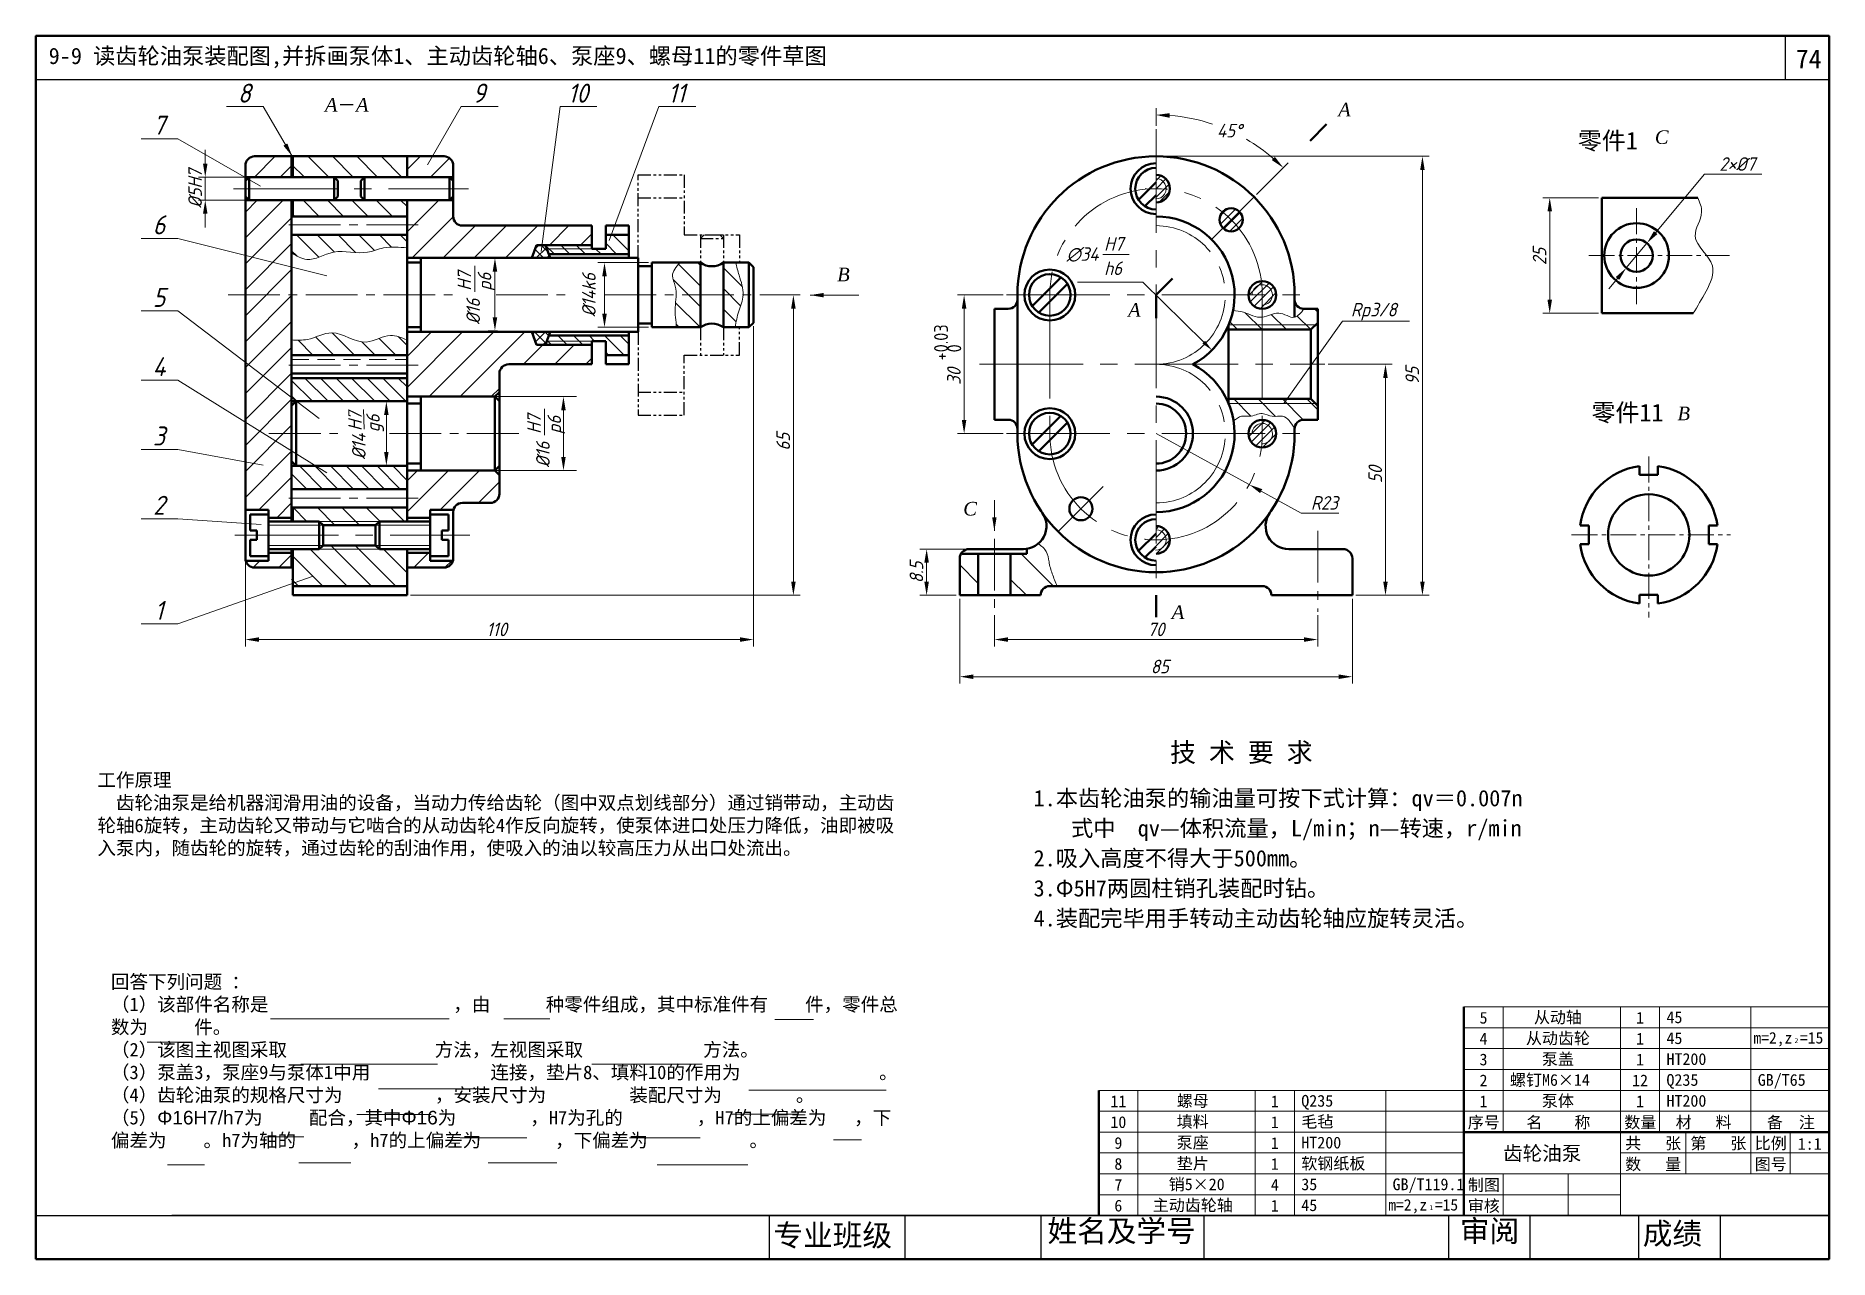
# Model space of a CAD drawing. Header units: millimetres. Extents: x 5 to 335, y 7 to 232.
import ezdxf
from ezdxf.enums import TextEntityAlignment as Align

# ---------------------------------------------------------------- set-up
doc = ezdxf.new("R2010")
doc.units = ezdxf.units.MM
for name, pattern in [('CENTER2', [28.575, 19.05, -3.175, 3.175, -3.175]), ('HIDDEN2', [4.7625, 3.175, -1.5875]), ('PHANTOM2', [31.75, 15.875, -3.175, 3.175, -3.175, 3.175, -3.175])]:
    doc.linetypes.add(name, pattern=pattern)
for name, color, linetype, lineweight in [('', 7, 'Continuous', 18), ('中心线', 7, 'CENTER2', 18), ('文字', 7, 'Continuous', 18), ('粗', 7, 'Continuous', 40), ('细', 84, 'Continuous', 18), ('细线', 7, 'Continuous', 13), ('零件1', 7, 'Continuous', 40)]:
    doc.layers.add(name, color=color, linetype=linetype, lineweight=lineweight)
doc.layers.add('双点', color=6, linetype='PHANTOM2')
doc.layers.add('边框', color=5, linetype='Continuous')
doc.styles.add('GCHZ', font='gbenor.shx', dxfattribs={"bigfont": 'gbcbig.shx'})
doc.styles.get("Standard").update_dxf_attribs({"font": 'SIMFANG.TTF'})
doc.styles.add('STYLE1', font='txt.shx')
doc.styles.add('字母', font='TIMESI.TTF', dxfattribs={"height": 2.5})
doc.styles.add('数字', font='isocp.shx', dxfattribs={"oblique": 15, "height": 2.5})
doc.styles.add('数字2', font='isocp.shx', dxfattribs={"oblique": 15, "height": 3.5})
doc.dimstyles.new('Cai-68$0', dxfattribs={"dimscale": 0, "dimtxt": 2.5, "dimasz": 2.5, "dimexe": 1.25, "dimexo": 0.625, "dimtad": 1, "dimdec": 3, "dimdsep": 46, "dimtxsty": '数字', "dimcen": 0, "dimclrd": 256, "dimclre": 256, "dimclrt": 256, "dimaunit": 2, "dimazin": 2, "dimtfac": 1, "dimtdec": 3, "dimtmove": 0, "dimatfit": 3, "dimfxl": 0, "dimfrac": 2, "dimlwd": -1, "dimlwe": -1, "dimarcsym": 0})
doc.dimstyles.new('Cai-68$2', dxfattribs={"dimscale": 0, "dimtxt": 2.5, "dimasz": 2.5, "dimexe": 1.25, "dimexo": 0.625, "dimtad": 1, "dimtih": 1, "dimtoh": 1, "dimdec": 3, "dimdsep": 46, "dimtxsty": '数字', "dimcen": 0, "dimclrd": 256, "dimclre": 256, "dimclrt": 256, "dimazin": 2, "dimtfac": 1, "dimtdec": 3, "dimtmove": 0, "dimatfit": 3, "dimfxl": 0, "dimlwd": -1, "dimlwe": -1, "dimarcsym": 0})
doc.dimstyles.new('Cai-68$3', dxfattribs={"dimscale": 0, "dimtxt": 2.5, "dimasz": 2.5, "dimexe": 1.25, "dimexo": 0.625, "dimtad": 1, "dimtih": 1, "dimtoh": 1, "dimdec": 3, "dimdsep": 46, "dimtxsty": '数字', "dimcen": 0, "dimclrd": 256, "dimclre": 256, "dimclrt": 256, "dimadec": 0, "dimazin": 2, "dimtfac": 1, "dimtdec": 3, "dimtmove": 0, "dimatfit": 3, "dimfxl": 0, "dimlwd": -1, "dimlwe": -1, "dimarcsym": 0})
doc.dimstyles.new('Cai-68$4', dxfattribs={"dimscale": 0, "dimtxt": 2.5, "dimasz": 2.5, "dimexe": 1.25, "dimexo": 0.625, "dimtad": 1, "dimtih": 1, "dimtoh": 1, "dimdec": 3, "dimdsep": 46, "dimtxsty": '数字', "dimcen": 0, "dimclrd": 256, "dimclre": 256, "dimclrt": 256, "dimadec": 0, "dimazin": 2, "dimtfac": 1, "dimtdec": 3, "dimtmove": 0, "dimatfit": 3, "dimfxl": 0, "dimlwd": -1, "dimlwe": -1, "dimarcsym": 0})
doc.dimstyles.new('Cai-68$7', dxfattribs={"dimscale": 0, "dimtxt": 2.5, "dimasz": 2.5, "dimexe": 1.25, "dimexo": 0.625, "dimtad": 1, "dimdec": 3, "dimdsep": 46, "dimtxsty": '数字', "dimcen": 0, "dimclrd": 256, "dimclre": 256, "dimclrt": 256, "dimadec": 0, "dimazin": 2, "dimtfac": 1, "dimtdec": 3, "dimtmove": 0, "dimatfit": 3, "dimfxl": 0, "dimlwd": -1, "dimlwe": -1, "dimarcsym": 0})
pattern_1 = [(135, (-41.144, 52.8757), (-1.431228, -1.431228), [])]
pattern_2 = [(135, (-41.144, 52.8757), (-1.908304, -1.908304), [])]
pattern_3 = [(45, (-14.73565, 0), (-0.2245064, 0.2245064), []), (135, (-14.73565, 0), (-0.2245064, -0.2245064), [])]

msp = doc.modelspace()

# ---------------------------------------------------------------- texts
at = {"layer": '', "color": 0, "style": '数字', "oblique": 15}
for s, p in [('H7', (201.583, 192.4921)), ('h6', (201.583, 188.0059)), ('Rp3/8', (247.0006, 180.3975))]:
    msp.add_text(s, height=2.5, dxfattribs=at).set_placement(p)
for s, p in [('H7', (85.0966, 185.1282)), ('p6', (88.8158, 185.1282)), ('H7', (64.9706, 159.3479)), ('g6', (68.2846, 159.078)), ('H7', (97.9286, 158.808)), ('p6', (101.6478, 158.808))]:
    msp.add_text(s, height=2.5, rotation=90, dxfattribs=at).set_placement(p)
at = {"layer": '', "color": 0, "insert": (197.6029, 191.785), "char_height": 2.5, "attachment_point": 5, "style": '数字'}
msp.add_mtext('{\\Fgbenor.shx,gbcbig.shx|c134;∅}34', dxfattribs=at)
at = {"layer": '', "color": 0, "char_height": 2.5, "attachment_point": 5, "rotation": 90, "style": '数字'}
for s, insert in [('%%c16', (85.4795, 181.2988)), ('%%c14', (64.4328, 156.4871)), ('%%c16', (98.3115, 154.9787))]:
    msp.add_mtext(s, dxfattribs=dict(at, insert=insert))
at = {"color": 0, "insert": (7.3604, 229.815), "char_height": 3, "attachment_point": 1}
msp.add_mtext('{\\fSimHei|b0|i0|c134|p2;9-9 读齿轮油泵装配图,并拆画泵体1、主动齿轮轴6、泵座9、螺母11的零件草图}', dxfattribs=at)
at = {"color": 0, "char_height": 4, "attachment_point": 1}
for s, insert, width in [('{\\f仿宋_GB2312|b0|i0|c134|p49;专业班级}', (140.7354, 13.3788), 23.3701), ('{\\f仿宋_GB2312|b0|i0|c134|p49;姓名及学号}', (191.1644, 14.1777), 29.8443), ('{\\f仿宋_GB2312|b0|i0|c134|p49;审阅}', (267.0645, 14.1791), 13.7378), ('{\\f仿宋_GB2312|b0|i0|c134|p49;成绩}', (300.6985, 13.7059), 13.2641)]:
    msp.add_mtext(s, dxfattribs=dict(at, insert=insert, width=width))
at = {"layer": '文字', "color": 0, "style": '数字2', "oblique": 15}
for s, p in [('8', (43.3563, 219.7174)), ('9', (86.5424, 219.7174)), ('10', (104.7584, 219.7174)), ('11', (122.9162, 219.7174)), ('7', (27.6522, 213.825)), ('6', (27.6522, 195.4917)), ('5', (27.6522, 182.154)), ('4', (27.6522, 169.404)), ('3', (27.6522, 156.654)), ('2', (27.6522, 143.904)), ('1', (27.6522, 124.575))]:
    msp.add_text(s, height=3.5, dxfattribs=at).set_placement(p, align=Align.CENTER)
at = {"layer": '文字', "color": 0, "style": '字母'}
for s, p in [('A－A', (58.1939, 218.069)), ('A', (244.6501, 217.1775)), ('C', (302.9363, 212.1258)), ('B', (152.4628, 186.8671)), ('A', (205.9909, 180.3296)), ('B', (307.0996, 161.3113)), ('C', (175.6583, 143.7788)), ('A', (214.0202, 124.7605))]:
    msp.add_text(s, height=2.5, dxfattribs=at).set_placement(p)
at = {"layer": '文字', "color": 0}
for s, height, p in [('零件1', 3.24, (288.7573, 211.1062)), ('零件11', 3.24, (291.2601, 161.1006)), ('技 术 要 求', 3.5, (213.7108, 98.4628)), ('1.本齿轮油泵的输油量可按下式计算：qv＝0.007n', 3, (188.6002, 90.2901)), ('式中  qv—体积流量，L/min；n—转速，r/min', 3, (195.5002, 84.7658)), ('2.吸入高度不得大于500mm。', 3, (188.6002, 79.2414)), ('3.Φ5H7两圆柱销孔装配时钻。', 3, (188.6002, 73.7171)), ('4.装配完毕用手转动主动齿轮轴应旋转灵活。', 3, (188.6002, 68.1928)), ('m=2,z =15', 2.1, (321.0697, 46.6535)), ('2', 0.9, (328.637, 46.749)), ('m=2,z =15', 2.1, (253.8697, 15.9335)), ('1', 0.9, (261.437, 16.029))]:
    msp.add_text(s, height=height, dxfattribs=at).set_placement(p)
at = {"layer": '文字', "color": 0, "insert": (106.7686, 184.3457), "char_height": 2.5, "attachment_point": 5, "rotation": 90, "style": '数字'}
msp.add_mtext('%%c14k6', dxfattribs=at)
at = {"layer": '文字'}
for tag, p in [('2', (271.4, 39.864)), ('12', (300.2, 39.864)), ('7', (204.2, 20.664)), ('4', (233, 20.664))]:
    msp.add_attdef(tag, text='', height=2.16, dxfattribs=at).set_placement(p, align=Align.MIDDLE)
for tag, p in [('螺钉M6×14', (276.2642, 39.96)), ('Q235', (305.0642, 39.96)), ('GB/T65', (321.8642, 39.96)), ('   销5×20', (209.0642, 20.76)), ('35', (237.8642, 20.76)), ('GB/T119.1', (254.6642, 20.76))]:
    msp.add_attdef(tag, text='', height=2.16, dxfattribs=at).set_placement(p, align=Align.MIDDLE_LEFT)
at = {"layer": '粗', "color": 0, "insert": (18.8135, 59.2792), "char_height": 2, "width": 146.319988, "attachment_point": 1}
msp.add_mtext('{\\fSimHei|b0|i0|c134|p2;\\H1.25x;回答下列问题 ：\\fFangSong_GB2312|b0|i0|c134|p49;\\P（1）该部件名称是                    ，由      种零件组成，其中标准件有    件，零件总数为     件。\\P（2）该图主视图采取                方法，左视图采取             方法。\\P\\pt6;（3）泵盖3，泵座9与泵体1中用             连接，垫片8、填料10的作用为               。\\P\\ptz;（4）齿轮油泵的规格尺寸为          ，安装尺寸为         装配尺寸为        。 \\P（5）\\fArial|b0|i0|c161|p32;Φ16H7/h7\\fFangSong_GB2312|b0|i0|c134|p49;为     配合，其中\\fArial|b0|i0|c161|p32;Φ16\\fFangSong_GB2312|b0|i0|c134|p49;为        ，H7为孔的        ，H7的上偏差为   ，下偏差为    。h7为轴的      ，h7的上偏差为        ，下偏差为           。\\P}                  ', dxfattribs=at)
at = {"layer": '细线', "color": 0, "insert": (328.8582, 229.5107), "char_height": 3.5, "width": 5.5866, "attachment_point": 1}
msp.add_mtext('{\\fSimSun|b0|i0|c134|p2;74}', dxfattribs=at)
at = {"layer": '细线', "insert": (16.3276, 96.3768), "char_height": 3.5, "width": 148.275018, "attachment_point": 1, "style": 'STYLE1'}
msp.add_mtext('{\\fSimHei|b0|i0|c134|p2;\\H0.7143x;工作原理}\\P{\\fFangSong_GB2312|b0|i0|c134|p49;\\H0.7143x;  齿轮油泵是给机器润滑用油的设备，当动力传给齿轮（图中双点划线部分）通过销带动，主动齿轮轴6旋转，主动齿轮又带动与它啮合的从动齿轮4作反向旋转，使泵体进口处压力降低，油即被吸入泵内，随齿轮的旋转，通过齿轮的刮油作用，使吸入的油以较高压力从出口处流出。}  ', dxfattribs=at)

# ---------------------------------------------------------------- blocks, each defined once
blk = doc.blocks.new('总标题栏')
at = {"layer": '文字'}
blk.add_line((-140, 40), (0, 40), dxfattribs=at)
at = {"layer": '文字', "linetype": 'Continuous'}
for p, q in [((-125, 32), (-125, 40)), ((-80, 40), (-80, 0)), ((-65, 32), (-65, 40)), ((-30, 40), (-30, 16)), ((-55, 32), (-55, 16)), ((-15, 32), (-15, 16)), ((0, 24), (-80, 24)), ((0, 16), (-140, 16)), ((-125, 16), (-125, 0)), ((-100, 16), (-100, 0)), ((-80, 8), (-140, 8))]:
    blk.add_line(p, q, dxfattribs=at)
at = {"layer": '边框'}
blk.add_line((-140, 40), (-140, 0), dxfattribs=at)
at = {"layer": '边框', "linetype": 'Continuous'}
blk.add_line((0, 32), (-140, 32), dxfattribs=at)
at = {"layer": '文字'}
for s, p in [('序号', (-138.52, 33.49)), ('名    称', (-116.05, 33.49)), ('数量', (-78.52, 33.49)), ('材   料', (-58.83, 33.49)), ('备  注', (-23.86, 33.49)), ('共   张', (-78.2, 25.49)), ('第   张', (-53.2, 25.49)), ('比例', (-28.52, 25.49)), ('数   量', (-78.2, 17.49)), ('图号', (-28.52, 17.49)), ('制图', (-138.52, 9.49)), ('审核', (-138.52, 1.49))]:
    blk.add_text(s, height=4.5, dxfattribs=at).set_placement(p)
for tag, height, p in [('22', 4.5, (-67.16, 27.45)), ('22', 4.5, (-42.16, 27.45)), ('1:1', 4.5, (-7.47, 27.45)), ('名称', 5.5, (-110, 24)), ('22', 4.5, (-42.16, 19.45)), ('22', 4.5, (-7.47, 19.45)), ('校名', 5.5, (-39.9, 8.17))]:
    blk.add_attdef(tag, text='', height=height, dxfattribs=at).set_placement(p, align=Align.MIDDLE)
blk = doc.blocks.new('明细栏')
at = {"layer": '文字', "linetype": 'Continuous'}
for p, q in [((0, 8), (-140, 8)), ((-125, 0), (-125, 8)), ((-80, 0), (-80, 8)), ((-65, 0), (-65, 8)), ((-30, 0), (-30, 8))]:
    blk.add_line(p, q, dxfattribs=at)
at = {"layer": '边框'}
blk.add_line((-140, 0), (-140, 8), dxfattribs=at)
at = {"layer": '文字'}
for tag, p in [('名称', (-122.37, 4)), ('HT200', (-62.37, 4)), ('GB', (-27.37, 4))]:
    blk.add_attdef(tag, text='', height=4.5, dxfattribs=at).set_placement(p, align=Align.MIDDLE_LEFT)
for p in [(-132.5, 3.8), (-72.5, 3.8)]:
    blk.add_attdef('22', text='', height=4.5, dxfattribs=at).set_placement(p, align=Align.MIDDLE)
blk = doc.blocks.new('*D19')
at = {"layer": ''}
for p, q in [((137.06, 178.62), (137.06, 119.71)), ((43.56, 135.27), (43.56, 119.71)), ((134.56, 120.96), (46.06, 120.96))]:
    blk.add_line(p, q, dxfattribs=at)
for points in [[(46.06, 121.38), (46.06, 120.54), (43.56, 120.96)], [(134.56, 121.38), (134.56, 120.54), (137.06, 120.96)]]:
    blk.add_solid(points, dxfattribs=at)
at = {"layer": 'Defpoints', "color": 0}
for p in [(137.06, 179.25), (43.56, 135.9), (43.56, 120.96)]:
    blk.add_point(p, dxfattribs=at)
at = {"layer": '', "insert": (89.8, 122.83), "char_height": 2.5, "attachment_point": 5, "style": '数字'}
blk.add_mtext('110', dxfattribs=at)
blk = doc.blocks.new('*D20')
at = {"layer": ''}
for p, q in [((141.64, 184.35), (145.65, 184.35)), ((144.4, 181.85), (144.4, 131.6)), ((73.93, 129.1), (145.65, 129.1))]:
    blk.add_line(p, q, dxfattribs=at)
for points in [[(143.99, 181.85), (144.82, 181.85), (144.4, 184.35)], [(143.99, 131.6), (144.82, 131.6), (144.4, 129.1)]]:
    blk.add_solid(points, dxfattribs=at)
at = {"layer": 'Defpoints', "color": 0}
for p in [(141.02, 184.35), (73.31, 129.1), (144.4, 129.1)]:
    blk.add_point(p, dxfattribs=at)
at = {"layer": '', "insert": (142.53, 157.34), "char_height": 2.5, "attachment_point": 5, "rotation": 90, "style": '数字'}
blk.add_mtext('65', dxfattribs=at)
blk = doc.blocks.new('*D21')
at = {"layer": ''}
for p, q in [((36.17, 208.52), (36.17, 211.02)), ((44.59, 206.02), (34.92, 206.02)), ((36.17, 206.02), (36.17, 201.77)), ((43.61, 201.77), (34.92, 201.77)), ((36.17, 199.27), (36.17, 196.77))]:
    blk.add_line(p, q, dxfattribs=at)
for points in [[(35.75, 208.52), (36.59, 208.52), (36.17, 206.02)], [(35.75, 199.27), (36.59, 199.27), (36.17, 201.77)]]:
    blk.add_solid(points, dxfattribs=at)
at = {"layer": 'Defpoints', "color": 0}
for p in [(45.21, 206.02), (36.17, 201.77), (44.24, 201.77)]:
    blk.add_point(p, dxfattribs=at)
at = {"layer": '', "insert": (34.3, 203.9), "char_height": 2.5, "attachment_point": 5, "rotation": 90, "style": '数字'}
blk.add_mtext('%%c5H7', dxfattribs=at)
blk = doc.blocks.new('*D22')
at = {"layer": ''}
for p, q in [((211.13, 158.85), (228.29, 149.46)), ((237.86, 144.22), (230.48, 148.26)), ((244.8, 144.22), (237.86, 144.22))]:
    blk.add_line(p, q, dxfattribs=at)
blk.add_solid([(230.68, 148.63), (230.28, 147.9), (228.29, 149.46)], dxfattribs=at)
at = {"layer": 'Defpoints', "color": 0}
for p in [(211.13, 158.85), (228.29, 149.46)]:
    blk.add_point(p, dxfattribs=at)
at = {"layer": '', "insert": (242.12, 146.1), "char_height": 2.5, "attachment_point": 5, "style": '数字'}
blk.add_mtext('R23', dxfattribs=at)
blk = doc.blocks.new('*D23')
at = {"layer": ''}
for p, q in [((211.13, 215.44), (211.13, 218.7)), ((229.61, 202.82), (235.43, 208.64))]:
    blk.add_line(p, q, dxfattribs=at)
for start, end in [(71.6831, 85.6725), (49.3275, 59.8601)]:
    blk.add_arc((211.13, 184.35), 33.11, start, end, dxfattribs=at)
for points in [[(213.62, 216.94), (213.65, 217.78), (211.13, 217.45)], [(233, 209.76), (232.43, 209.15), (234.55, 207.76)]]:
    blk.add_solid(points, dxfattribs=at)
at = {"layer": 'Defpoints', "color": 0}
for p in [(211.13, 214.81), (219.7, 216.33), (229.17, 202.38), (221.35, 194.56), (211.13, 125.09)]:
    blk.add_point(p, dxfattribs=at)
at = {"layer": '', "insert": (224.65, 214.57), "char_height": 2.5, "attachment_point": 5, "style": '数字'}
blk.add_mtext('45°', dxfattribs=at)
blk = doc.blocks.new('*D24')
at = {"layer": ''}
for p, q in [((211.76, 209.85), (261.41, 209.85)), ((260.16, 131.6), (260.16, 207.35)), ((247.88, 129.1), (261.41, 129.1))]:
    blk.add_line(p, q, dxfattribs=at)
for points in [[(259.74, 207.35), (260.57, 207.35), (260.16, 209.85)], [(259.74, 131.6), (260.57, 131.6), (260.16, 129.1)]]:
    blk.add_solid(points, dxfattribs=at)
at = {"layer": 'Defpoints', "color": 0}
for p in [(211.13, 209.85), (260.16, 209.85), (247.26, 129.1)]:
    blk.add_point(p, dxfattribs=at)
at = {"layer": '', "insert": (258.28, 169.47), "char_height": 2.5, "attachment_point": 5, "rotation": 90, "style": '数字'}
blk.add_mtext('95', dxfattribs=at)
blk = doc.blocks.new('*D25')
at = {"layer": ''}
for p, q in [((242.82, 171.6), (254.61, 171.6)), ((253.36, 131.6), (253.36, 169.1)), ((247.88, 129.1), (254.61, 129.1))]:
    blk.add_line(p, q, dxfattribs=at)
for points in [[(252.94, 169.1), (253.77, 169.1), (253.36, 171.6)], [(252.94, 131.6), (253.77, 131.6), (253.36, 129.1)]]:
    blk.add_solid(points, dxfattribs=at)
at = {"layer": 'Defpoints', "color": 0}
for p in [(242.2, 171.6), (253.36, 171.6), (247.26, 129.1)]:
    blk.add_point(p, dxfattribs=at)
at = {"layer": '', "insert": (251.48, 151.3), "char_height": 2.5, "attachment_point": 5, "rotation": 90, "style": '数字'}
blk.add_mtext('50', dxfattribs=at)
blk = doc.blocks.new('*D26')
at = {"layer": ''}
for p, q in [((175.01, 128.47), (175.01, 112.88)), ((247.26, 128.47), (247.26, 112.88)), ((177.51, 114.13), (244.76, 114.13))]:
    blk.add_line(p, q, dxfattribs=at)
for points in [[(177.51, 114.54), (177.51, 113.71), (175.01, 114.13)], [(244.76, 114.54), (244.76, 113.71), (247.26, 114.13)]]:
    blk.add_solid(points, dxfattribs=at)
at = {"layer": 'Defpoints', "color": 0}
for p in [(175.01, 129.1), (247.26, 129.1), (247.26, 114.13)]:
    blk.add_point(p, dxfattribs=at)
at = {"layer": '', "insert": (211.83, 116), "char_height": 2.5, "attachment_point": 5, "style": '数字'}
blk.add_mtext('85', dxfattribs=at)
blk = doc.blocks.new('*D27')
at = {"layer": ''}
for p, q in [((176.08, 137.6), (167.67, 137.6)), ((168.92, 131.6), (168.92, 135.1)), ((174.38, 129.1), (167.67, 129.1))]:
    blk.add_line(p, q, dxfattribs=at)
for points in [[(168.5, 135.1), (169.33, 135.1), (168.92, 137.6)], [(168.5, 131.6), (169.33, 131.6), (168.92, 129.1)]]:
    blk.add_solid(points, dxfattribs=at)
at = {"layer": 'Defpoints', "color": 0}
for p in [(168.92, 137.6), (176.71, 137.6), (175.01, 129.1)]:
    blk.add_point(p, dxfattribs=at)
at = {"layer": '', "insert": (167.04, 133.32), "char_height": 2.5, "attachment_point": 5, "rotation": 90, "style": '数字'}
blk.add_mtext('8.5', dxfattribs=at)
blk = doc.blocks.new('*D28')
at = {"layer": ''}
for p, q in [((181.38, 125.44), (181.38, 119.71)), ((240.88, 125.44), (240.88, 119.71)), ((183.88, 120.96), (238.38, 120.96))]:
    blk.add_line(p, q, dxfattribs=at)
for points in [[(183.88, 121.38), (183.88, 120.54), (181.38, 120.96)], [(238.38, 121.38), (238.38, 120.54), (240.88, 120.96)]]:
    blk.add_solid(points, dxfattribs=at)
at = {"layer": 'Defpoints', "color": 0}
for p in [(181.38, 126.06), (240.88, 126.06), (240.88, 120.96)]:
    blk.add_point(p, dxfattribs=at)
at = {"layer": '', "insert": (211.11, 122.83), "char_height": 2.5, "attachment_point": 5, "style": '数字'}
blk.add_mtext('70', dxfattribs=at)
blk = doc.blocks.new('*D29')
at = {"layer": ''}
for p, q in [((182.98, 184.35), (174.57, 184.35)), ((175.82, 181.85), (175.82, 161.35)), ((182.98, 158.85), (174.57, 158.85))]:
    blk.add_line(p, q, dxfattribs=at)
for points in [[(175.4, 181.85), (176.23, 181.85), (175.82, 184.35)], [(175.4, 161.35), (176.23, 161.35), (175.82, 158.85)]]:
    blk.add_solid(points, dxfattribs=at)
at = {"layer": 'Defpoints', "color": 0}
for p in [(183.6, 184.35), (175.82, 158.85), (183.6, 158.85)]:
    blk.add_point(p, dxfattribs=at)
at = {"layer": '', "insert": (173.94, 169.36), "char_height": 2.5, "attachment_point": 5, "rotation": 90, "style": '数字'}
blk.add_mtext('30', dxfattribs=at)
blk = doc.blocks.new('公差上')
at = {"layer": '文字', "style": 'GCHZ'}
blk.add_text('0', height=3, dxfattribs=at).set_placement((2.66, 0.62))
at = {"layer": '文字', "linetype": 'Continuous', "style": 'GCHZ'}
blk.add_attdef('+0.01', (0.93, 3.5), '', height=3, dxfattribs=at)
blk = doc.blocks.new('*D30')
at = {"layer": 'Defpoints', "color": 0}
for p in [(293.19, 202.22), (283.58, 180.97), (293.19, 180.97)]:
    blk.add_point(p, dxfattribs=at)
at = {"layer": '文字'}
for p, q in [((292.56, 202.22), (282.33, 202.22)), ((283.58, 199.72), (283.58, 183.47)), ((292.56, 180.97), (282.33, 180.97))]:
    blk.add_line(p, q, dxfattribs=at)
for points in [[(283.17, 199.72), (284, 199.72), (283.58, 202.22)], [(283.17, 183.47), (284, 183.47), (283.58, 180.97)]]:
    blk.add_solid(points, dxfattribs=at)
at = {"layer": '文字', "insert": (281.71, 191.42), "char_height": 2.5, "attachment_point": 5, "rotation": 90, "style": '数字'}
blk.add_mtext('25', dxfattribs=at)
blk = doc.blocks.new('*D31')
at = {"layer": 'Defpoints', "color": 0}
for p in [(301.47, 193.88), (297.66, 189.31)]:
    blk.add_point(p, dxfattribs=at)
at = {"layer": '文字'}
for p, q in [((312.04, 206.56), (303.07, 195.8)), ((322.61, 206.56), (312.04, 206.56)), ((297.66, 189.31), (301.47, 193.88)), ((296.06, 187.39), (294.46, 185.47))]:
    blk.add_line(p, q, dxfattribs=at)
for points in [[(302.75, 196.07), (303.39, 195.53), (301.47, 193.88)], [(295.74, 187.65), (296.38, 187.12), (297.66, 189.31)]]:
    blk.add_solid(points, dxfattribs=at)
at = {"layer": '文字', "insert": (318.1, 208.43), "char_height": 2.5, "attachment_point": 5, "style": '数字'}
blk.add_mtext('2×%%c7', dxfattribs=at)
blk = doc.blocks.new('*D33')
at = {"layer": 'Defpoints', "color": 0}
for p in [(69.23, 164.77), (69.5, 164.77), (69.32, 152.98)]:
    blk.add_point(p, dxfattribs=at)
at = {"layer": '细线'}
for p, q in [((69.5, 155.48), (69.5, 162.27)), ((69.85, 164.77), (70.75, 164.77)), ((69.94, 152.98), (70.75, 152.98))]:
    blk.add_line(p, q, dxfattribs=at)
for points in [[(69.08, 162.27), (69.91, 162.27), (69.5, 164.77)], [(69.08, 155.48), (69.91, 155.48), (69.5, 152.98)]]:
    blk.add_solid(points, dxfattribs=at)
blk = doc.blocks.new('*D34')
at = {"layer": 'Defpoints', "color": 0}
for p in [(89.48, 191.14), (90.28, 191.14), (90.54, 177.76)]:
    blk.add_point(p, dxfattribs=at)
at = {"layer": '细线'}
for p, q in [((89.65, 191.14), (88.23, 191.14)), ((89.48, 180.26), (89.48, 188.64)), ((89.92, 177.76), (88.23, 177.76))]:
    blk.add_line(p, q, dxfattribs=at)
for points in [[(89.06, 188.64), (89.9, 188.64), (89.48, 191.14)], [(89.06, 180.26), (89.9, 180.26), (89.48, 177.76)]]:
    blk.add_solid(points, dxfattribs=at)
blk = doc.blocks.new('*D35')
at = {"layer": 'Defpoints', "color": 0}
for p in [(102.09, 165.65), (104.51, 165.65), (104.51, 152.05)]:
    blk.add_point(p, dxfattribs=at)
at = {"layer": '细线'}
for p, q in [((103.88, 165.65), (100.84, 165.65)), ((102.09, 154.55), (102.09, 163.15)), ((103.88, 152.05), (100.84, 152.05))]:
    blk.add_line(p, q, dxfattribs=at)
for points in [[(101.67, 163.15), (102.5, 163.15), (102.09, 165.65)], [(101.67, 154.55), (102.5, 154.55), (102.09, 152.05)]]:
    blk.add_solid(points, dxfattribs=at)

# ---------------------------------------------------------------- dimensions: what is measured, and where the dimension line sits
at = {"layer": '', "color": 0}
dim = msp.add_angular_dim_2l(base=(219.7037, 216.3252), line1=((221.3525, 194.5634), (229.166, 202.377)), line2=((211.1348, 214.8143), (211.1348, 125.0903)), dimstyle='Cai-68$2', override={"dimscale": 1}, dxfattribs=at)
dim.commit()
dim.dimension.update_dxf_attribs({"geometry": '*D23', "text_midpoint": (224.6491, 214.5695), "dimtype": 162})
for base, p1, p2, text, picture, middle in [((36.1711, 201.7707), (45.2103, 206.0207), (44.2396, 201.7707), '%%c5H7', '*D21', (36.1711, 203.8957)), ((144.404, 129.0957), (141.0178, 184.3457), (73.3096, 129.0957), '65', '*D20', (144.404, 157.3357)), ((175.818, 158.8457), (183.6028, 184.3457), (183.6028, 158.8457), '30', '*D29', (175.818, 169.3578)), ((253.3559, 171.5957), (247.2598, 129.0957), (242.1986, 171.5957), '50', '*D25', (253.3559, 151.2963))]:
    dim = msp.add_linear_dim(base=base, p1=p1, p2=p2, angle=90, text=text, dimstyle='Cai-68$0', override={"dimscale": 1}, dxfattribs=at)
    dim.commit()
    dim.dimension.update_dxf_attribs({"geometry": picture, "text_midpoint": middle, "dimtype": 160})
dim = msp.add_linear_dim(base=(260.1559, 209.8457), p1=(247.2598, 129.0957), p2=(211.1348, 209.8457), angle=90, text='95', dimstyle='Cai-68$0', override={"dimscale": 1}, dxfattribs=at)
dim.commit()
dim.dimension.update_dxf_attribs({"geometry": '*D24', "text_midpoint": (258.2809, 169.4707)})
for base, p1, p2, text, picture, middle in [((43.5596, 120.9586), (137.0596, 179.2457), (43.5596, 135.8957), '110', '*D19', (89.8015, 120.9586)), ((247.2598, 114.1265), (175.0098, 129.0957), (247.2598, 129.0957), '85', '*D26', (211.8338, 114.1265)), ((240.8848, 120.9586), (181.3848, 126.0622), (240.8848, 126.0622), '70', '*D28', (211.1124, 120.9586))]:
    dim = msp.add_linear_dim(base=base, p1=p1, p2=p2, text=text, dimstyle='Cai-68$0', override={"dimscale": 1}, dxfattribs=at)
    dim.commit()
    dim.dimension.update_dxf_attribs({"geometry": picture, "text_midpoint": middle, "dimtype": 160})
dim = msp.add_radius_dim(center=(211.1348, 158.8457), mpoint=(228.285, 149.461), text='R23', dimstyle='Cai-68$4', override={"dimscale": 1}, dxfattribs=at)
dim.commit()
dim.dimension.update_dxf_attribs({"geometry": '*D22', "text_midpoint": (242.1231, 144.2226), "dimtype": 164})
dim = msp.add_linear_dim(base=(168.9162, 137.5957), p1=(175.0098, 129.0957), p2=(176.7098, 137.5957), angle=90, dimstyle='Cai-68$0', override={"dimscale": 1}, dxfattribs=at)
dim.commit()
dim.dimension.update_dxf_attribs({"geometry": '*D27', "text_midpoint": (168.9162, 133.316), "dimtype": 160})
at = {"layer": '文字', "color": 0}
dim = msp.add_diameter_dim_2p(p1=(297.6598, 189.3073), p2=(301.4689, 193.8782), text='2×%%c7', dimstyle='Cai-68$3', override={"dimscale": 1}, dxfattribs=at)
dim.commit()
dim.dimension.update_dxf_attribs({"geometry": '*D31', "text_midpoint": (318.0964, 206.5587), "dimtype": 163})
dim = msp.add_linear_dim(base=(283.5837, 180.9678), p1=(293.1894, 202.2178), p2=(293.1894, 180.9678), angle=90, text='25', dimstyle='Cai-68$0', override={"dimscale": 1}, dxfattribs=at)
dim.commit()
dim.dimension.update_dxf_attribs({"geometry": '*D30', "text_midpoint": (283.5837, 191.4231), "dimtype": 160})
at = {"layer": '细线'}
for base, p1, p2, picture, middle in [((89.4794, 191.1443), (90.5441, 177.7573), (90.2779, 191.1443), '*D34', (89.4794, 187.1548)), ((102.0864, 165.6457), (104.5094, 152.0457), (104.5094, 165.6457), '*D35', (102.0864, 161.4938)), ((69.4951, 164.7741), (69.3176, 152.9829), (69.2289, 164.7741), '*D33', (69.4951, 161.9371))]:
    dim = msp.add_linear_dim(base=base, p1=p1, p2=p2, angle=90, text=' ', dimstyle='Cai-68$0', override={"dimscale": 1}, dxfattribs=at)
    dim.commit()
    dim.dimension.update_dxf_attribs({"geometry": picture, "text_midpoint": middle, "dimtype": 160})

# ---------------------------------------------------------------- hatches: boundary and pattern name
at = {"layer": '文字'}
h = msp.add_hatch(dxfattribs=at)
h.set_pattern_fill('ANSI31', color=0, scale=1.0625, style=0)
h.set_pattern_definition([(45, (-41.144, 52.8757), (-2.38538, 2.38538), [])])
h.paths.add_polyline_path([(45.2596, 209.8457, 0.41421356), (43.5596, 208.1457), (43.5596, 206.0207), (52.0596, 206.0207), (52.0596, 209.8457)])
h.paths.add_polyline_path([(52.0596, 201.7707), (43.5596, 201.7707), (43.5596, 184.3457), (52.0596, 184.3457)])
h.paths.add_polyline_path([(43.5596, 144.8207), (47.8096, 144.8207), (47.8096, 143.3757), (52.0596, 143.3757), (52.0596, 184.3457), (43.5596, 184.3457)])
h.paths.add_polyline_path([(52.0596, 134.1957), (52.0596, 136.9157), (47.8096, 136.9157), (47.8096, 135.4707), (43.6135, 135.4707, 0.34199871), (45.2596, 134.1957)])
h = msp.add_hatch(dxfattribs=at)
h.set_pattern_fill('ANSI31', color=0, angle=90, style=0)
h.paths.add_polyline_path([(52.0596, 209.8457), (52.0596, 206.0207), (73.3096, 206.0207), (73.3096, 209.8457)])
h.paths.add_polyline_path([(52.0596, 201.7707), (52.0596, 198.7957), (73.3096, 198.7957), (73.3096, 201.7707)])
h.paths.add_polyline_path([(73.3096, 130.7957), (73.3096, 137.5957), (68.2096, 137.5957), (57.1596, 137.5957), (52.0596, 137.5957), (52.0596, 130.7957)])
h.paths.add_polyline_path([(57.8396, 138.2757), (57.1596, 137.5957), (68.2096, 137.5957), (67.5296, 138.2757)])
h.paths.add_polyline_path([(68.2096, 142.6957), (57.1596, 142.6957), (57.8396, 142.0157), (67.5296, 142.0157)])
h.paths.add_polyline_path([(52.0596, 145.2457), (52.0596, 142.6957), (57.1596, 142.6957), (68.2096, 142.6957), (73.3096, 142.6957), (73.3096, 145.2457)])
h = msp.add_hatch(dxfattribs=at)
h.set_pattern_fill('ANSI37', color=0, scale=0.1, style=0)
h.set_pattern_definition(pattern_3)
h.paths.add_polyline_path([(52.3146, 209.8457), (52.0596, 209.8457), (52.0596, 206.0207), (52.3146, 206.0207)])
h.paths.add_polyline_path([(52.3146, 201.7707), (52.0596, 201.7707), (52.0596, 198.7957), (52.3146, 198.7957)])
h = msp.add_hatch(dxfattribs=at)
h.set_pattern_fill('ANSI31', color=0, scale=1.275, style=0)
h.set_pattern_definition([(45, (-41.144, 52.8757), (-2.86246, 2.86246), [])])
h.paths.add_polyline_path([(81.8096, 198.7957), (81.8096, 201.7707), (73.3096, 201.7707), (73.3096, 191.1457), (96.2596, 191.1457), (97.1096, 193.5257), (107.3096, 193.5257), (107.3096, 197.0957), (83.5096, 197.0957, -0.41421356)])
h.paths.add_polyline_path([(81.8096, 206.0207), (81.8096, 208.1457, 0.41421356), (80.1096, 209.8457), (73.3096, 209.8457), (73.3096, 206.0207)])
h.paths.add_polyline_path([(89.4596, 165.6457), (90.3096, 166.4957), (90.3096, 169.8957, -0.41421356), (92.0096, 171.5957), (107.3096, 171.5957), (107.3096, 175.1657), (97.1096, 175.1657), (96.2596, 177.5457), (73.3096, 177.5457), (73.3096, 165.6457)])
h.paths.add_polyline_path([(73.3096, 152.0457), (73.3096, 143.3757), (77.5596, 143.3757), (77.5596, 144.8207), (81.8635, 144.8207, -0.34199871), (83.5096, 146.0957), (88.6096, 146.0957, 0.41421356), (90.3096, 147.7957), (90.3096, 151.1957), (89.4596, 152.0457)])
h.paths.add_polyline_path([(73.3096, 136.9157), (73.3096, 134.1957), (80.1096, 134.1957, 0.34199871), (81.7556, 135.4707), (77.5596, 135.4707), (77.5596, 136.9157)])
h = msp.add_hatch(dxfattribs=at)
h.set_pattern_fill('ANSI31', color=0, scale=0.34, style=0)
h.set_pattern_definition([(45, (22.1278, 27.0753), (-0.7633218, 0.7633218), [])])
h.paths.add_polyline_path([(211.1348, 205.7657), (211.1348, 203.8957, -0.02392673), (213.0027, 203.8063, 0.42829729)], flags=16)
h.paths.add_polyline_path([(211.1348, 206.4457), (211.1348, 205.7657, -0.42829729), (213.0027, 203.8063, -0.00870991), (213.6794, 203.7294, 0.43346065)])
h.paths.add_polyline_path([(213.6794, 203.7294, 0.00870991), (213.0027, 203.8063, -0.4002687), (211.1348, 202.0257), (211.1348, 201.3457, 0.39522491)])
h.paths.add_polyline_path([(213.0027, 203.8063, 0.02392673), (211.1348, 203.8957), (211.1348, 202.0257, 0.4002687)])
h.paths.add_polyline_path([(224.9587, 198.1697, 0.02719401), (223.3767, 199.5884, 0.18481811), (222.8337, 198.1697, 0.19891237), (223.4561, 196.6671)])
h.paths.add_polyline_path([(226.4613, 199.6723), (224.9587, 198.1697, -0.02719401), (226.3775, 196.5876, 0.21308306), (227.0837, 198.1697, 0.19891237)])
h.paths.add_polyline_path([(226.4613, 199.6723, 0.43023069), (223.3767, 199.5884, -0.02719401), (224.9587, 198.1697)])
h.paths.add_polyline_path([(224.9587, 198.1697), (223.4561, 196.6671, 0.39837581), (226.3775, 196.5876, 0.02719401)])
h.paths.add_polyline_path([(230.5954, 186.2136, 0.00870991), (230.5185, 186.8903, 0.39522491), (228.1348, 184.3457), (228.8148, 184.3457, -0.4002687)])
h.paths.add_polyline_path([(230.5954, 186.2136, 0.4002687), (228.8148, 184.3457), (230.6848, 184.3457, 0.02392673)])
h.paths.add_polyline_path([(230.5185, 186.8903, -0.00870991), (230.5954, 186.2136, -0.42829729), (232.5548, 184.3457), (233.2348, 184.3457, 0.43346065)])
h.paths.add_polyline_path([(230.5954, 186.2136, -0.02392673), (230.6848, 184.3457), (232.5548, 184.3457, 0.42829729)], flags=16)
h.paths.add_polyline_path([(232.5548, 184.3457), (230.6848, 184.3457), (230.6848, 182.4757, 0.41421356)], flags=16)
h.paths.add_polyline_path([(233.2348, 184.3457), (232.5548, 184.3457, -0.41421356), (230.6848, 182.4757), (230.6848, 181.7957, 0.41421356)])
h.paths.add_polyline_path([(230.6848, 184.3457), (228.1348, 184.3457, 0.41421356), (230.6848, 181.7957)])
h.paths.add_polyline_path([(230.6848, 160.7157), (230.6848, 161.3957, 0.41421356), (228.1348, 158.8457), (228.8148, 158.8457, -0.41421356)])
h.paths.add_polyline_path([(230.6848, 160.7157, 0.41421356), (228.8148, 158.8457), (230.6848, 158.8457)])
h.paths.add_polyline_path([(230.6848, 160.7157), (230.6848, 158.8457), (232.5548, 158.8457, 0.41421356)], flags=16)
h.paths.add_polyline_path([(230.6848, 161.3957), (230.6848, 160.7157, -0.41421356), (232.5548, 158.8457), (233.2348, 158.8457, 0.41421356)])
h.paths.add_polyline_path([(233.2348, 158.8457), (232.5548, 158.8457, -0.42829729), (230.5954, 156.9779, -0.00870991), (230.5185, 156.3012, 0.43346065)])
h.paths.add_polyline_path([(232.5548, 158.8457), (230.6848, 158.8457, -0.02392673), (230.5954, 156.9779, 0.42829729)], flags=16)
h.paths.add_polyline_path([(230.6848, 158.8457), (228.1348, 158.8457, 0.39522491), (230.5185, 156.3012, 0.03264344)])
h.paths.add_polyline_path([(211.1348, 141.1657), (211.1348, 139.2957, 0.02392673), (213.0027, 139.3852, 0.4002687)])
h.paths.add_polyline_path([(213.0027, 139.3852, -0.02392673), (211.1348, 139.2957), (211.1348, 137.4257, 0.42829729)], flags=16)
h.paths.add_polyline_path([(213.6794, 139.462, -0.00870991), (213.0027, 139.3852, -0.42829729), (211.1348, 137.4257), (211.1348, 136.7457, 0.43346065)])
h.paths.add_polyline_path([(211.1348, 141.8457), (211.1348, 141.1657, -0.4002687), (213.0027, 139.3852, 0.00870991), (213.6794, 139.462, 0.39522491)])
h = msp.add_hatch(dxfattribs=at)
h.set_pattern_fill('ANSI31', color=0, scale=0.85, angle=90, style=0)
h.set_pattern_definition(pattern_2)
edge = h.paths.add_edge_path()
edge.add_spline(control_points=[(52.0596, 192.0753), (52.9777, 191.5274), (55.4467, 190.0542), (60.0969, 193.2522), (65.0534, 191.4987), (69.3677, 193.3899), (71.8559, 193.1429), (73.3096, 192.9986)], knot_values=[0, 0, 0, 0, 3.02007332, 8.1217148, 14.40066546, 17.46584956, 21.77277402, 21.77277402, 21.77277402, 21.77277402], degree=3, periodic=0)
edge.add_line((73.3096, 192.9986), (73.3096, 195.3957))
edge.add_line((73.3096, 195.3957), (52.0596, 195.3957))
edge.add_line((52.0596, 195.3957), (52.0596, 192.0753))
edge = h.paths.add_edge_path()
edge.add_line((73.3096, 173.2957), (73.3096, 176.0706))
edge.add_spline(control_points=[(73.3096, 176.0706), (72.2889, 176.4999), (69.7715, 177.5587), (65.1645, 174.2869), (60.0452, 178.6499), (55.5756, 175.8984), (53.0345, 176.0228), (52.0596, 176.0706)], knot_values=[0, 0, 0, 0, 3.1693389, 7.81739761, 14.32388145, 18.99251568, 21.89864111, 21.89864111, 21.89864111, 21.89864111], degree=3, periodic=0)
edge.add_line((52.0596, 176.0706), (52.0596, 173.2957))
edge.add_line((52.0596, 173.2957), (73.3096, 173.2957))
h = msp.add_hatch(dxfattribs=at)
h.set_pattern_fill('ANSI31', color=0, scale=0.6375, angle=90, style=0)
h.set_pattern_definition(pattern_1)
h.paths.add_polyline_path([(114.1096, 191.8257), (114.1096, 195.3957), (109.8596, 195.3957), (109.8596, 192.8457), (107.3096, 192.8457), (99.0524, 192.8457), (99.4167, 191.8257)])
h.paths.add_polyline_path([(98.8096, 193.5257), (99.0524, 192.8457), (107.3096, 192.8457), (107.3096, 193.5257)])
h.paths.add_polyline_path([(107.3096, 175.8457), (109.8596, 175.8457), (109.8596, 173.2957), (114.1096, 173.2957), (114.1096, 176.8657), (99.4167, 176.8657), (99.0524, 175.8457)])
h.paths.add_polyline_path([(107.3096, 175.1657), (107.3096, 175.8457), (99.0524, 175.8457), (98.8096, 175.1657)])
h = msp.add_hatch(dxfattribs=at)
h.set_pattern_fill('ANSI37', color=0, scale=0.425, style=0)
h.set_pattern_definition([(45, (-5.286, 29.6087), (-0.954152, 0.954152), []), (135, (-5.286, 29.6087), (-0.954152, -0.954152), [])])
h.paths.add_polyline_path([(98.8096, 193.5257), (97.1096, 193.5257), (96.2596, 191.1457), (99.6596, 191.1457)])
h.paths.add_polyline_path([(96.2596, 177.5457), (97.1096, 175.1657), (98.8096, 175.1657), (99.6596, 177.5457)])
h = msp.add_hatch(dxfattribs=at)
h.set_pattern_fill('ANSI31', color=0, scale=0.85, angle=90, style=0)
h.set_pattern_definition(pattern_2)
edge = h.paths.add_edge_path()
edge.add_line((127.2846, 190.2957), (123.5389, 190.2957))
edge.add_spline(control_points=[(123.5389, 190.2957), (122.8443, 189.5157), (121.6541, 188.1788), (122.7585, 186.0815), (122.836, 184.8827), (122.8233, 184.3457)], knot_values=[0, 0, 0, 0, 3.28675643, 5.63271774, 7.52640399, 7.52640399, 7.52640399, 7.52640399], degree=3, periodic=0)
edge.add_line((122.8233, 184.3457), (127.2846, 184.3457))
edge.add_line((127.2846, 184.3457), (127.2846, 190.2957))
edge = h.paths.add_edge_path()
edge.add_spline(control_points=[(135.1578, 184.3457), (135.2278, 185.5472), (134.4692, 187.5654), (133.9772, 189.5246), (133.7835, 190.2957)], knot_values=[0, 0, 0, 0, 4.35836437, 7.18711679, 7.18711679, 7.18711679, 7.18711679], degree=3, periodic=0)
edge.add_line((133.7835, 190.2957), (131.5346, 190.2957))
edge.add_line((131.5346, 190.2957), (131.5346, 184.3457))
edge.add_line((131.5346, 184.3457), (135.1578, 184.3457))
edge = h.paths.add_edge_path()
edge.add_spline(control_points=[(133.6585, 178.3957), (133.8532, 179.3825), (134.247, 181.3798), (135.099, 183.3389), (135.1578, 184.3457)], knot_values=[7.18711679, 7.18711679, 7.18711679, 7.18711679, 10.75414751, 14.40673465, 14.40673465, 14.40673465, 14.40673465], degree=3, periodic=0)
edge.add_line((135.1578, 184.3457), (131.5346, 184.3457))
edge.add_line((131.5346, 184.3457), (131.5346, 178.3957))
edge.add_line((131.5346, 178.3957), (133.6585, 178.3957))
edge = h.paths.add_edge_path()
edge.add_line((127.2846, 184.3457), (122.8233, 184.3457))
edge.add_spline(control_points=[(122.8233, 184.3457), (122.8051, 183.581), (122.5088, 181.5869), (122.7598, 179.6109), (122.9142, 178.3957)], knot_values=[7.52640399, 7.52640399, 7.52640399, 7.52640399, 10.22350039, 14.53082877, 14.53082877, 14.53082877, 14.53082877], degree=3, periodic=0)
edge.add_line((122.9142, 178.3957), (127.2846, 178.3957))
edge.add_line((127.2846, 178.3957), (127.2846, 184.3457))
h = msp.add_hatch(dxfattribs=at)
h.set_pattern_fill('ANSI31', color=0, angle=90, style=0)
edge = h.paths.add_edge_path()
edge.add_line((240.4598, 178.8207), (240.8848, 179.2457))
edge.add_line((240.8848, 179.2457), (240.8848, 181.7957))
edge.add_line((240.8848, 181.7957), (238.3348, 181.7957))
edge.add_spline(control_points=[(238.3348, 181.7957), (237.8087, 181.0807), (236.5938, 179.4293), (233.6296, 181.8351), (231.6838, 180.353), (230.6848, 180.2438)], knot_values=[0, 0, 0, 0, 2.70803687, 6.25376044, 9.94475923, 9.94475923, 9.94475923, 9.94475923], degree=3, periodic=0)
edge.add_line((230.6848, 180.2438), (230.6848, 178.8207))
edge.add_line((230.6848, 178.8207), (240.4598, 178.8207))
h.paths.add_polyline_path([(239.6098, 177.9707), (240.4598, 178.8207), (230.6848, 178.8207), (230.6848, 177.9707)])
edge = h.paths.add_edge_path()
edge.add_line((230.6848, 178.8207), (230.6848, 180.2438))
edge.add_spline(control_points=[(230.6848, 180.2438), (229.5476, 180.1195), (227.7723, 181.2254), (225.9472, 181.4217), (225.3001, 181.4913)], knot_values=[9.94475923, 9.94475923, 9.94475923, 9.94475923, 14.14632779, 16.45443294, 16.45443294, 16.45443294, 16.45443294], degree=3, periodic=0)
edge.add_arc((211.1348, 184.3457), 14.45, 337.520494, 348.606906, ccw=False)
edge.add_line((224.4868, 178.8207), (230.6848, 178.8207))
h.paths.add_polyline_path([(230.6848, 177.9707), (230.6848, 178.8207), (224.4868, 178.8207, -0.01614336), (224.1025, 177.9707)])
h.paths.add_polyline_path([(230.6848, 165.2207), (230.6848, 164.3707), (240.4598, 164.3707), (239.6098, 165.2207)])
h.paths.add_polyline_path([(230.6848, 164.3707), (230.6848, 165.2207), (224.1025, 165.2207, -0.01614336), (224.4868, 164.3707)])
edge = h.paths.add_edge_path()
edge.add_arc((211.1348, 158.8457), 14.45, 9.255637, 22.479506, ccw=False)
edge.add_spline(control_points=[(225.3967, 161.1699), (225.8702, 161.55), (226.7471, 162.2539), (228.6822, 161.794), (229.927, 162.5707), (230.6848, 162.5249)], knot_values=[0, 0, 0, 0, 2.02001742, 3.74085026, 6.55329886, 6.55329886, 6.55329886, 6.55329886], degree=3, periodic=0)
edge.add_line((230.6848, 162.5249), (230.6848, 164.3707))
edge.add_line((230.6848, 164.3707), (224.4868, 164.3707))
edge = h.paths.add_edge_path()
edge.add_line((230.6848, 164.3707), (230.6848, 162.5249))
edge.add_spline(control_points=[(230.6848, 162.5249), (231.2863, 162.4886), (232.4672, 161.7535), (234.9742, 162.4658), (235.9955, 160.8278), (236.6348, 159.8025)], knot_values=[6.55329886, 6.55329886, 6.55329886, 6.55329886, 8.78565078, 11.00428361, 14.71670848, 14.71670848, 14.71670848, 14.71670848], degree=3, periodic=0)
edge.add_arc((238.3348, 159.6957), 1.7, 90, 176.564509, ccw=False)
edge.add_line((238.3348, 161.3957), (240.8848, 161.3957))
edge.add_line((240.8848, 161.3957), (240.8848, 163.9457))
edge.add_line((240.8848, 163.9457), (240.4598, 164.3707))
edge.add_line((240.4598, 164.3707), (230.6848, 164.3707))
h = msp.add_hatch(dxfattribs=at)
h.set_pattern_fill('ANSI31', color=0, scale=0.6375, angle=90, style=0)
h.set_pattern_definition(pattern_1)
h.paths.add_polyline_path([(73.3096, 164.7957), (73.3096, 169.0457), (52.0596, 169.0457), (52.0596, 164.7957)])
h.paths.add_polyline_path([(52.0596, 152.8957), (52.0596, 148.6457), (73.3096, 148.6457), (73.3096, 152.8957)])
h = msp.add_hatch(dxfattribs=at)
h.set_pattern_fill('ANSI37', color=0, scale=0.1, style=0)
h.set_pattern_definition(pattern_3)
h.paths.add_polyline_path([(52.3146, 145.2457), (52.0596, 145.2457), (52.0596, 142.6957), (52.3146, 142.6957)])
h.paths.add_polyline_path([(52.3146, 137.5957), (52.0596, 137.5957), (52.0596, 134.1957), (52.3146, 134.1957)])
h = msp.add_hatch(dxfattribs=at)
h.set_pattern_fill('ANSI31', color=0, scale=1.4875, angle=90, style=0)
h.set_pattern_definition([(135, (22.128, 27.0753), (-3.33953, -3.33953), [])])
h.paths.add_polyline_path([(178.4098, 136.7457), (175.4348, 136.7457), (175.4348, 137.0202, 0.18267581), (175.0098, 135.8957), (175.0098, 129.0957), (178.4098, 129.0957)])
edge = h.paths.add_edge_path()
edge.add_line((187.3348, 136.7457), (184.3598, 136.7457))
edge.add_line((184.3598, 136.7457), (184.3598, 129.0957))
edge.add_line((184.3598, 129.0957), (189.8848, 129.0957))
edge.add_arc((191.5848, 129.0957), 1.7, 90, 180, ccw=False)
edge.add_line((191.5848, 130.7957), (192.9688, 130.7957))
edge.add_spline(control_points=[(192.9688, 130.7957), (192.6339, 131.549), (191.9902, 132.9965), (191.4137, 135.1231), (191.1521, 137.3134), (190.0437, 138.1654), (189.4709, 138.6058)], knot_values=[0, 0, 0, 0, 2.8979968, 5.56872563, 7.85102141, 10.29184104, 10.29184104, 10.29184104, 10.29184104], degree=3, periodic=0)
edge.add_arc((186.7204, 141.8457), 4.25, 278.311954, 310.328276, ccw=False)
edge.add_line((187.3348, 137.6404), (187.3348, 136.7457))

# ---------------------------------------------------------------- linework, layer by layer
at = {"layer": '', "color": 0}
for p, q in [((208.7303, 186.7216), (219.9018, 175.6829)), ((89.4596, 165.6457), (104.5094, 165.6457)), ((70.3593, 152.8957), (71.1125, 152.8957)), ((89.4596, 152.0457), (104.5094, 152.0457))]:
    msp.add_line(p, q, dxfattribs=at)
msp.add_solid([(220.1508, 175.9348), (219.6529, 175.431), (221.4134, 174.1893)], dxfattribs=at)
at = {"color": 0}
for p, q in [((327, 224), (327, 232)), ((5, 224), (335, 224)), ((5, 15), (335, 15)), ((140, 7), (140, 15)), ((165, 7), (165, 15)), ((190, 7), (190, 15)), ((220, 7), (220, 15)), ((265, 7), (265, 15)), ((280, 7), (280, 15)), ((300, 7), (300, 15)), ((315, 7), (315, 15))]:
    msp.add_line(p, q, dxfattribs=at)
at = {"layer": '中心线', "color": 0}
for p, q in [((211.1348, 214.8143), (211.1348, 125.0903)), ((41.3456, 203.8957), (84.6264, 203.8957)), ((221.3525, 194.5634), (229.166, 202.377)), ((183.6028, 184.3457), (238.8018, 184.3457)), ((191.5848, 184.3457), (191.5848, 158.8457)), ((230.6848, 184.3457), (230.6848, 158.8457)), ((178.6541, 171.5957), (242.1986, 171.5957)), ((183.6028, 158.8457), (238.3348, 158.8457)), ((193.1036, 140.8145), (201.4087, 149.1196)), ((41.6188, 140.1457), (84.8638, 140.1457))]:
    msp.add_line(p, q, dxfattribs=at)
at = {"layer": '中心线', "color": 0, "ltscale": 0.25}
for p, q in [((299.5644, 200.2913), (299.5644, 182.6355)), ((290.7585, 191.5928), (316.6881, 191.5928)), ((301.7997, 154.6393), (301.7997, 125.0079)), ((287.5932, 140.2145), (316.8437, 140.2145))]:
    msp.add_line(p, q, dxfattribs=at)
at = {"layer": '中心线', "color": 0, "ltscale": 0.5}
for p, q in [((75.3527, 197.2393), (49.9608, 197.2393)), ((40.3713, 184.3457), (81.7627, 184.3457)), ((89.7041, 184.3457), (103.7356, 184.3457)), ((109.6436, 184.3457), (143.6552, 184.3457)), ((75.3527, 171.4522), (49.9608, 171.4522)), ((47.8983, 158.8457), (60.6596, 158.8457)), ((70.05, 158.8457), (94.1215, 158.8457)), ((75.3527, 146.9985), (49.9608, 146.9985)), ((181.3848, 139.4918), (181.3848, 126.0622)), ((240.8848, 140.9678), (240.8848, 126.0622))]:
    msp.add_line(p, q, dxfattribs=at)
at = {"layer": '中心线', "color": 0}
for centre, radius, start, end in [((211.1348, 184.3457), 19.55, 0, 180), ((211.1348, 184.3457), 12.75, 270, 90), ((211.1348, 158.8457), 12.75, 270, 90), ((211.1348, 158.8457), 19.55, 180, 0)]:
    msp.add_arc(centre, radius, start, end, dxfattribs=at)
at = {"layer": '双点', "color": 0, "ltscale": 0.15}
for p, q in [((115.8096, 191.1457), (115.8096, 206.4457)), ((115.8096, 206.4457), (124.3096, 206.4457)), ((124.3096, 206.4457), (124.3096, 195.3957)), ((115.8096, 202.1957), (124.3096, 202.1957)), ((124.3096, 195.3957), (134.5096, 195.3957)), ((127.2846, 195.3957), (127.2846, 190.2957)), ((127.9646, 195.3957), (127.2846, 194.7157)), ((127.2846, 194.7157), (131.5346, 194.7157)), ((128.2863, 195.3957), (130.8546, 195.3957)), ((130.8546, 195.3957), (131.5346, 194.7157)), ((131.5346, 195.3957), (131.5346, 190.2957)), ((134.5096, 195.3957), (134.5096, 190.2957)), ((127.2846, 178.3957), (127.2846, 173.2957)), ((131.5346, 178.3957), (131.5346, 173.2957)), ((134.5096, 173.2957), (134.5096, 178.3957)), ((115.8096, 177.5457), (115.8096, 162.2457)), ((124.3096, 162.2457), (124.3096, 173.2957)), ((124.3096, 173.2957), (134.5096, 173.2957)), ((115.8096, 166.4957), (124.3096, 166.4957)), ((115.8096, 162.2457), (124.3096, 162.2457))]:
    msp.add_line(p, q, dxfattribs=at)
at = {"layer": '文字', "color": 0}
for p, q in [((40.0577, 218.9855), (46.8577, 218.9855)), ((83.2438, 218.9855), (77.0613, 208.2771)), ((83.2438, 218.9855), (90.0438, 218.9855)), ((101.4598, 218.9855), (98.0167, 192.3374)), ((101.4598, 218.9855), (108.2598, 218.9855)), ((119.6176, 218.9855), (110.4826, 194.3881)), ((119.6176, 218.9855), (126.4176, 218.9855)), ((24.3536, 213.0931), (31.1536, 213.0931)), ((31.1536, 213.0931), (46.3092, 204.343)), ((31.1536, 213.0931), (31.1536, 213.0931)), ((24.3536, 194.7597), (31.1536, 194.7597)), ((31.1536, 194.7597), (58.5676, 187.8609)), ((201.3533, 191.8028), (206.1756, 191.8028)), ((85.7859, 184.8985), (85.7859, 189.7208)), ((88.4828, 191.1457), (90.9541, 191.1457)), ((117.7346, 190.2957), (108.3936, 190.2957)), ((109.6436, 187.7957), (109.6436, 180.8957)), ((208.7303, 186.7216), (196.6694, 186.7216)), ((24.3536, 181.422), (31.1536, 181.422)), ((31.1536, 181.422), (57.149, 161.5977)), ((117.7346, 178.3957), (108.3936, 178.3957)), ((234.6778, 164.3707), (245.4623, 179.5242)), ((245.4623, 179.5242), (257.7758, 179.5242)), ((88.1135, 177.5457), (90.9541, 177.5457)), ((24.3536, 168.672), (31.1536, 168.672)), ((31.1536, 168.672), (58.5676, 151.6291)), ((65.4109, 159.6365), (65.2657, 163.3071)), ((98.6179, 158.5784), (98.6179, 163.4007)), ((224.4868, 164.3707), (240.4598, 164.3707)), ((24.3536, 155.922), (31.1536, 155.922)), ((31.1536, 155.922), (46.8025, 153.0582)), ((24.3536, 143.172), (31.1536, 143.172)), ((31.1536, 143.172), (46.435, 142.1079)), ((31.1536, 123.8431), (55.8364, 132.5389)), ((24.3536, 123.8431), (31.1536, 123.8431))]:
    msp.add_line(p, q, dxfattribs=at)
at = {"layer": '文字', "linetype": 'Continuous'}
for p, q in [((335, 41.88), (267.8, 41.88)), ((275, 38.04), (275, 41.88)), ((296.6, 38.04), (296.6, 41.88)), ((303.8, 38.04), (303.8, 41.88)), ((320.6, 38.04), (320.6, 41.88)), ((267.8, 22.68), (200.6, 22.68)), ((207.8, 18.84), (207.8, 22.68)), ((229.4, 18.84), (229.4, 22.68)), ((236.6, 18.84), (236.6, 22.68)), ((253.4, 18.84), (253.4, 22.68))]:
    msp.add_line(p, q, dxfattribs=at)
at = {"layer": '文字', "color": 0}
for points in [[(310.8412, 202.2178), (311.5412, 199.6053), (310.353, 195.171), (313.5136, 189.6968), (312.3699, 185.0493), (309.9515, 180.9678)], [(73.3096, 192.9986), (69.0026, 192.9986), (66.0419, 192.2053), (59.7629, 192.2053), (54.8351, 190.8849), (52.0596, 192.0753)], [(123.5389, 190.2957), (122.142, 187.8763), (122.6581, 185.9502), (122.6581, 182.048), (122.9142, 178.3957)], [(133.7835, 190.2957), (134.4058, 187.9732), (135.1578, 184.3457), (134.3542, 181.3468), (133.6585, 178.3957)], [(238.3348, 181.7957), (236.6348, 180.2438), (233.7236, 181.0239), (230.6848, 180.2438), (227.2352, 181.1682), (225.3001, 181.4913)], [(73.3096, 176.0706), (70.2482, 176.8909), (65.7585, 175.6879), (59.4738, 177.3719), (54.9642, 176.1635), (52.0596, 176.0706)], [(225.3967, 161.1699), (226.8836, 162.0284), (228.3464, 162.0284), (230.6848, 162.5249), (232.5176, 162.0338), (234.4035, 162.0338), (236.6348, 159.8025)], [(189.4709, 138.6058), (190.9379, 137.1387), (191.44, 135.2649), (192.0275, 133.0721), (192.9688, 130.7957)]]:
    msp.add_spline(points, degree=3, dxfattribs=at)
for points in [[(109.227, 187.7957), (110.0603, 187.7957), (109.6436, 190.2957)], [(109.227, 180.8957), (110.0603, 180.8957), (109.6436, 178.3957)]]:
    msp.add_solid(points, dxfattribs=at)
at = {"layer": '粗', "color": 0}
for p, q in [((239.5148, 212.7258), (242.52, 215.731)), ((43.5596, 208.1457), (43.5596, 135.8957)), ((80.1096, 209.8457), (45.2596, 209.8457)), ((52.0596, 206.0207), (52.0596, 209.8457)), ((52.3146, 206.0207), (52.3146, 209.8457)), ((73.3096, 206.0207), (73.3096, 209.8457)), ((81.8096, 208.1457), (81.8096, 198.7957)), ((43.5596, 206.0207), (81.8096, 206.0207)), ((44.2396, 206.0207), (43.5596, 205.3407)), ((44.2396, 206.0207), (44.2396, 201.7707)), ((59.8796, 206.0207), (59.8796, 201.7707)), ((59.8796, 206.0207), (60.5596, 205.3407)), ((60.5596, 205.3407), (60.5596, 202.4507)), ((65.4896, 206.0207), (64.8096, 205.3407)), ((64.8096, 205.3407), (64.8096, 202.4507)), ((65.4896, 206.0207), (65.4896, 201.7707)), ((81.1296, 206.0207), (81.1296, 201.7707)), ((81.1296, 206.0207), (81.8096, 205.3407)), ((211.1348, 205.0978), (207.8967, 201.8597)), ((44.2396, 201.7707), (43.5596, 202.4507)), ((43.5596, 201.7707), (81.8096, 201.7707)), ((52.0596, 142.6957), (52.0596, 201.7707)), ((52.3146, 198.7957), (52.3146, 201.7707)), ((59.8796, 201.7707), (60.5596, 202.4507)), ((65.4896, 201.7707), (64.8096, 202.4507)), ((73.3096, 142.6957), (73.3096, 201.7707)), ((81.1296, 201.7707), (81.8096, 202.4507)), ((209.0988, 200.6576), (211.1348, 202.6937)), ((310.8412, 202.2178), (293.1894, 202.2178)), ((293.1894, 202.2178), (293.1894, 180.9678)), ((52.0596, 198.7957), (73.3096, 198.7957)), ((52.0596, 195.3957), (73.3096, 195.3957)), ((83.5096, 197.0957), (107.3096, 197.0957)), ((107.3096, 197.0957), (107.3096, 192.8457)), ((109.8596, 197.0957), (114.1096, 197.0957)), ((109.8596, 192.8457), (109.8596, 197.0957)), ((109.8596, 195.3957), (114.1096, 195.3957)), ((114.1096, 197.0957), (114.1096, 191.1457)), ((96.2596, 191.1457), (97.1096, 193.5257)), ((97.1096, 193.5257), (107.3096, 193.5257)), ((98.8096, 193.5257), (99.6596, 191.1457)), ((114.1096, 191.8257), (99.4167, 191.8257)), ((107.3096, 192.8457), (109.8596, 192.8457)), ((73.3096, 191.1457), (115.8096, 191.1457)), ((75.8596, 190.2957), (73.3096, 190.2957)), ((75.8596, 191.1457), (75.8596, 177.5457)), ((115.8096, 191.1457), (115.8096, 177.5457)), ((115.8096, 189.6157), (118.3596, 189.6157)), ((118.3596, 190.2957), (118.3596, 178.3957)), ((118.3596, 190.2957), (127.2846, 190.2957)), ((127.2846, 190.2957), (127.2846, 178.3957)), ((131.5346, 190.2957), (131.5346, 178.3957)), ((131.5346, 190.2957), (136.2096, 190.2957)), ((136.2096, 190.2957), (136.2096, 178.3957)), ((136.2096, 190.2957), (137.0596, 189.4457)), ((137.0596, 189.4457), (137.0596, 179.2457)), ((193.6208, 187.5838), (188.3467, 182.3097)), ((189.5488, 181.1076), (194.8229, 186.3817)), ((211.1348, 184.3457), (214.14, 187.3509)), ((181.3848, 181.7957), (181.3848, 161.3957)), ((181.3848, 181.7957), (181.3848, 161.3957)), ((183.9348, 181.7957), (181.3848, 181.7957)), ((185.6348, 184.3457), (185.6348, 158.8457)), ((211.1348, 184.3457), (211.1348, 180.0957)), ((236.6348, 184.3457), (236.6348, 180.2438)), ((238.3348, 181.7957), (240.8848, 181.7957)), ((240.8848, 181.7957), (240.8848, 165.2207)), ((240.8848, 181.7957), (240.8848, 161.3957)), ((75.8596, 178.3957), (73.3096, 178.3957)), ((115.8096, 179.0757), (118.3596, 179.0757)), ((127.2846, 178.3957), (118.3596, 178.3957)), ((136.2096, 178.3957), (131.5346, 178.3957)), ((137.0596, 179.2457), (136.2096, 178.3957)), ((224.4533, 178.7403), (224.4868, 164.3707)), ((240.8848, 179.2457), (239.6098, 177.9707)), ((293.1894, 180.9678), (309.9515, 180.9678)), ((73.3096, 177.5457), (115.8096, 177.5457)), ((96.2596, 177.5457), (97.1096, 175.1657)), ((97.1096, 175.1657), (107.3096, 175.1657)), ((98.8096, 175.1657), (99.6596, 177.5457)), ((114.1096, 176.8657), (99.4167, 176.8657)), ((107.3096, 171.5957), (107.3096, 175.8457)), ((107.3096, 175.8457), (109.8596, 175.8457)), ((109.8596, 175.8457), (109.8596, 171.5957)), ((114.1096, 171.5957), (114.1096, 177.5457)), ((224.4551, 177.9707), (239.6098, 177.9707)), ((239.6098, 177.9707), (239.6098, 165.2207)), ((52.0596, 173.2957), (73.3096, 173.2957)), ((109.8596, 173.2957), (114.1096, 173.2957)), ((52.0596, 169.8957), (73.3096, 169.8957)), ((52.0596, 169.0457), (73.3096, 169.0457)), ((90.3096, 147.7957), (90.3096, 169.8957)), ((92.0096, 171.5957), (107.3096, 171.5957)), ((109.8596, 171.5957), (114.1096, 171.5957)), ((73.3096, 165.6457), (89.4596, 165.6457)), ((75.8596, 165.6457), (75.8596, 152.0457)), ((90.3096, 166.4957), (89.4596, 165.6457)), ((89.4596, 165.6457), (89.4596, 152.0457)), ((90.3096, 164.7957), (89.4596, 165.6457)), ((224.4848, 165.2207), (239.6098, 165.2207)), ((239.6098, 165.2207), (240.8848, 163.9457)), ((73.3096, 164.7957), (52.0596, 164.7957)), ((52.9096, 164.7957), (52.0596, 163.9457)), ((52.9096, 164.7957), (52.9096, 152.8957)), ((73.3096, 164.3707), (75.8596, 164.3707)), ((193.6208, 162.0838), (188.3467, 156.8097)), ((240.8848, 164.3707), (240.8848, 161.3957)), ((181.3848, 161.3957), (183.9348, 161.3957)), ((189.5488, 155.6076), (194.8229, 160.8817)), ((236.6348, 159.8025), (236.6348, 158.8457)), ((240.8848, 161.3957), (238.3348, 161.3957)), ((52.0596, 153.7457), (52.9096, 152.8957)), ((52.0596, 152.8957), (73.3096, 152.8957)), ((73.3096, 153.3207), (75.8596, 153.3207)), ((73.3096, 152.0457), (89.4596, 152.0457)), ((89.4596, 152.0457), (90.3096, 152.8957)), ((89.4596, 152.0457), (90.3096, 151.1957)), ((300.0997, 152.8507), (300.0997, 151.2645)), ((303.4997, 151.2645), (303.4997, 152.8507)), ((73.3096, 148.6457), (52.0596, 148.6457)), ((300.0997, 151.2645), (303.4997, 151.2645)), ((52.0596, 145.2457), (73.3096, 145.2457)), ((52.3146, 142.6957), (52.3146, 145.2457)), ((83.5096, 146.0957), (88.6096, 146.0957)), ((43.5596, 144.8207), (47.8096, 144.8207)), ((47.8096, 143.9707), (44.4096, 143.9707)), ((44.4096, 143.9707), (44.4096, 140.9957)), ((47.8096, 144.8207), (47.8096, 135.4707)), ((47.8096, 143.3757), (52.0596, 143.3757)), ((47.8096, 142.6957), (57.1596, 142.6957)), ((57.1596, 142.6957), (57.1596, 137.5957)), ((57.1596, 142.6957), (57.8396, 142.0157)), ((57.8396, 142.0157), (67.5296, 142.0157)), ((57.8396, 142.0157), (57.8396, 138.2757)), ((68.2096, 142.6957), (67.5296, 142.0157)), ((67.5296, 142.0157), (67.5296, 138.2757)), ((68.2096, 142.6957), (77.5596, 142.6957)), ((68.2096, 142.6957), (68.2096, 137.5957)), ((73.3096, 143.3757), (77.5596, 143.3757)), ((77.5596, 144.8207), (77.5596, 135.4707)), ((81.8096, 144.8207), (77.5596, 144.8207)), ((77.5596, 143.9707), (80.9596, 143.9707)), ((80.9596, 143.9707), (80.9596, 140.9957)), ((81.8096, 135.8957), (81.8096, 144.3957)), ((290.7497, 141.9145), (289.1636, 141.9145)), ((290.7497, 138.5145), (290.7497, 141.9145)), ((314.4359, 141.9145), (312.8497, 141.9145)), ((312.8497, 141.9145), (312.8497, 138.5145)), ((44.4096, 140.9957), (45.6846, 140.9957)), ((44.4096, 139.2957), (44.4096, 136.3207)), ((45.6846, 139.2957), (44.4096, 139.2957)), ((45.6846, 140.9957), (45.6846, 139.2957)), ((79.6846, 140.9957), (79.6846, 139.2957)), ((80.9596, 140.9957), (79.6846, 140.9957)), ((79.6846, 139.2957), (80.9596, 139.2957)), ((80.9596, 139.2957), (80.9596, 136.3207)), ((211.1348, 140.4978), (207.8967, 137.2597)), ((47.8096, 135.4707), (43.5596, 135.4707)), ((44.4096, 136.3207), (47.8096, 136.3207)), ((47.8096, 137.5957), (57.1596, 137.5957)), ((47.8096, 136.9157), (52.0596, 136.9157)), ((52.0596, 134.1957), (52.0596, 137.5957)), ((52.3146, 129.0957), (52.3146, 137.5957)), ((57.1596, 137.5957), (57.8396, 138.2757)), ((57.8396, 138.2757), (67.5296, 138.2757)), ((67.5296, 138.2757), (68.2096, 137.5957)), ((68.2096, 137.5957), (77.5596, 137.5957)), ((73.3096, 129.0957), (73.3096, 137.5957)), ((73.3096, 136.9157), (77.5596, 136.9157)), ((80.9596, 136.3207), (77.5596, 136.3207)), ((77.5596, 135.4707), (81.8096, 135.4707)), ((175.0098, 129.0957), (175.0098, 135.8957)), ((175.4348, 136.7457), (175.4348, 137.0202)), ((187.3348, 136.7457), (175.4348, 136.7457)), ((176.7098, 137.5957), (186.7204, 137.5957)), ((178.4098, 136.7457), (178.4098, 129.0957)), ((184.3598, 136.7457), (184.3598, 129.0957)), ((187.3348, 137.5957), (187.3348, 136.7457)), ((209.0988, 136.0576), (211.1348, 138.0937)), ((235.5492, 137.5957), (245.5598, 137.5957)), ((247.2598, 135.8957), (247.2598, 129.0957)), ((289.1636, 138.5145), (290.7497, 138.5145)), ((312.8497, 138.5145), (314.4359, 138.5145)), ((45.2596, 134.1957), (52.3146, 134.1957)), ((73.3096, 134.1957), (80.1096, 134.1957)), ((52.3146, 130.7957), (73.3096, 130.7957)), ((52.3146, 129.0957), (73.3096, 129.0957)), ((189.8848, 129.0957), (175.0098, 129.0957)), ((189.8848, 129.0957), (189.8848, 129.0957)), ((230.6848, 130.7957), (191.5848, 130.7957)), ((211.1348, 129.0964), (211.1348, 125.0903)), ((247.2598, 129.0957), (232.3848, 129.0957)), ((232.3848, 129.0957), (232.3848, 129.0957)), ((303.4997, 129.1645), (300.0997, 129.1645)), ((300.0997, 129.1645), (300.0997, 127.5783)), ((303.4997, 127.5783), (303.4997, 129.1645))]:
    msp.add_line(p, q, dxfattribs=at)
at = {"layer": '粗'}
for p, q in [((267.8, 15), (267.8, 53.4)), ((200.6, 15), (200.6, 38.04)), ((267.8, 30.36), (335, 30.36))]:
    msp.add_line(p, q, dxfattribs=at)
at = {"layer": '粗', "color": 0}
for centre, radius in [((224.9587, 198.1697), 2.125), ((299.5644, 191.5928), 5.95), ((299.5644, 191.5928), 2.975), ((191.5848, 184.3457), 4.675), ((191.5848, 184.3457), 3.825), ((230.6848, 184.3457), 2.55), ((191.5848, 158.8457), 4.675), ((191.5848, 158.8457), 3.825), ((230.6848, 158.8457), 2.55), ((197.3109, 145.0218), 2.125), ((301.7997, 140.2145), 7.48)]:
    msp.add_circle(centre, radius, dxfattribs=at)
for centre, radius, start, end in [((45.2596, 208.1457), 1.7, 90, 180), ((80.1096, 208.1457), 1.7, 0, 90), ((211.1348, 184.3457), 25.5, 0, 180), ((211.1348, 203.8957), 4.675, 90, 270), ((211.1348, 203.8957), 3.825, 90, 270), ((211.1348, 203.8957), 2.55, 270, 90), ((83.5096, 198.7957), 1.7, 180, 270), ((211.1348, 184.3457), 14.45, 298.072487, 90), ((129.4096, 193.276), 3.6603, 234.510657, 305.489343), ((183.9348, 183.4957), 1.7, 270, 0), ((238.3348, 183.4957), 1.7, 180, 270), ((129.4096, 175.4154), 3.6603, 54.510657, 125.489343), ((92.0096, 169.8957), 1.7, 90, 180), ((211.1348, 158.8457), 14.45, 270, 61.927513), ((211.1348, 158.8457), 6.8, 270, 90), ((211.1348, 158.8457), 5.525, 270, 90), ((183.9348, 159.6957), 1.7, 0, 90), ((211.1348, 158.8457), 25.5, 180, 0), ((238.3348, 159.6957), 1.7, 90, 180), ((301.7997, 140.2145), 12.75, 97.662256, 172.337744), ((301.7997, 140.2145), 12.75, 7.662256, 82.337744), ((83.5096, 144.3957), 1.7, 90, 180), ((88.6096, 147.7957), 1.7, 270, 0), ((186.7204, 141.8457), 4.25, 270, 34.849905), ((211.1348, 139.2957), 4.675, 90, 270), ((211.1348, 139.2957), 3.825, 90, 270), ((235.5492, 141.8457), 4.25, 145.150095, 270), ((211.1348, 139.2957), 2.55, 270, 90), ((45.2596, 135.8957), 1.7, 180, 270), ((80.1096, 135.8957), 1.7, 270, 0), ((176.7098, 135.8957), 1.7, 90, 180), ((245.5598, 135.8957), 1.7, 0, 90), ((301.7997, 140.2145), 12.75, 187.662256, 262.337744), ((301.7997, 140.2145), 12.75, 277.662256, 352.337744), ((191.5848, 129.0957), 1.7, 90, 180), ((230.6848, 129.0957), 1.7, 0, 90)]:
    msp.add_arc(centre, radius, start, end, dxfattribs=at)
at = {"layer": '细', "color": 0}
for p, q in [((107.3096, 192.8457), (99.0524, 192.8457)), ((224.4868, 178.8207), (240.4598, 178.8207)), ((107.3096, 175.8457), (99.0524, 175.8457)), ((47.8096, 142.0157), (57.8396, 142.0157)), ((68.2096, 142.6957), (57.1596, 142.6957)), ((77.5596, 142.0157), (67.5296, 142.0157)), ((47.8096, 138.2757), (57.8396, 138.2757)), ((68.2096, 137.5957), (57.1596, 137.5957)), ((77.5596, 138.2757), (67.5296, 138.2757))]:
    msp.add_line(p, q, dxfattribs=at)
at = {"layer": '细', "color": 0, "linetype": 'HIDDEN2'}
msp.add_line((52.0596, 172.4457), (73.3096, 172.4457), dxfattribs=at)
at = {"layer": '细', "color": 0}
for centre, start, end in [((211.1348, 203.8957), 267.258721, 90), ((211.1348, 203.8957), 177.258721, 180), ((230.6848, 184.3457), 270, 180), ((230.6848, 158.8457), 267.258721, 180), ((211.1348, 139.2957), 177.258721, 180), ((211.1348, 139.2957), 267.258721, 90)]:
    msp.add_arc(centre, 1.87, start, end, dxfattribs=at)
at = {"layer": '细线', "color": 0}
for p, q in [((5, 224), (115, 224)), ((100.2643, 224), (210.2643, 224)), ((48.1841, 51.2181), (81.0721, 51.2181)), ((91.1456, 51.2181), (99.5581, 51.2181)), ((25.4852, 46.9243), (32.1488, 46.9243)), ((53.7485, 42.8451), (78.9226, 42.8451)), ((107.2965, 42.8451), (127.584, 42.8451)), ((68.0527, 38.3115), (88.4275, 38.3115)), ((64.0428, 33.6133), (77.7193, 33.6133))]:
    msp.add_line(p, q, dxfattribs=at)
at = {"layer": '细线'}
for p, q in [((140.9561, 51.073), (148.0981, 51.073)), ((136.1948, 38.0805), (161.4664, 38.0805)), ((133.0817, 33.6887), (145.3512, 33.6887)), ((47.1951, 29.4798), (54.337, 29.4798)), ((83.088, 29.2968), (95.3575, 29.2968)), ((114.2196, 29.2968), (127.2216, 29.2968)), ((151.7606, 28.9308), (156.9562, 28.9308)), ((29.2486, 24.356), (36.0243, 24.356)), ((53.4214, 24.722), (62.944, 24.722)), ((88.2156, 24.722), (100.8513, 24.722)), ((119.333, 24.356), (136.0448, 24.356))]:
    msp.add_line(p, q, dxfattribs=at)
at = {"layer": '边框'}
msp.add_line((200.6, 18.84), (200.6, 22.68), dxfattribs=at)
at = {"layer": '边框', "color": 0, "linetype": 'Continuous'}
msp.add_line((335, 15), (30, 15), dxfattribs=at)
at = {"layer": '零件1', "color": 0}
msp.add_lwpolyline([(5, 7), (335, 7), (335, 232), (5, 232)], close=True, dxfattribs=at)

# ---------------------------------------------------------------- block references
at = {"layer": '文字', "color": 0, "xscale": 0.8499999999999943, "yscale": 0.8499999999999943, "zscale": 0.85, "rotation": 90}
msp.add_blockref('公差上', (175.818, 171.5203), dxfattribs=at).add_auto_attribs({'+0.01': '+0.03'})
at = {"layer": '文字', "color": 0}
ref = msp.add_blockref('明细栏', (335, 49.56), dxfattribs=dict(at, xscale=0.48, yscale=0.48, zscale=0.48))
ref.add_attrib('22', '5', dxfattribs={"height": 2.16}).set_placement((271.4, 51.384), align=Align.MIDDLE)
ref.add_attrib('名称', '   从动轴', dxfattribs={"height": 2.16}).set_placement((276.2642, 51.48), align=Align.MIDDLE_LEFT)
ref.add_attrib('22', '1', dxfattribs={"height": 2.16}).set_placement((300.2, 51.384), align=Align.MIDDLE)
ref.add_attrib('HT200', '45', dxfattribs={"height": 2.16}).set_placement((305.0642, 51.48), align=Align.MIDDLE_LEFT)
ref = msp.add_blockref('明细栏', (335, 45.72), dxfattribs=dict(at, xscale=0.48, yscale=0.48, zscale=0.48))
ref.add_attrib('22', '4', dxfattribs={"height": 2.16}).set_placement((271.4, 47.544), align=Align.MIDDLE)
ref.add_attrib('名称', '  从动齿轮', dxfattribs={"height": 2.16}).set_placement((276.2642, 47.64), align=Align.MIDDLE_LEFT)
ref.add_attrib('22', '1', dxfattribs={"height": 2.16}).set_placement((300.2, 47.544), align=Align.MIDDLE)
ref.add_attrib('HT200', '45', dxfattribs={"height": 2.16}).set_placement((305.0642, 47.64), align=Align.MIDDLE_LEFT)
ref = msp.add_blockref('明细栏', (335, 41.88), dxfattribs=dict(at, xscale=0.48, yscale=0.48, zscale=0.48))
ref.add_attrib('22', '3', dxfattribs={"height": 2.16}).set_placement((271.4, 43.704), align=Align.MIDDLE)
ref.add_attrib('名称', '    泵盖', dxfattribs={"height": 2.16}).set_placement((276.2642, 43.8), align=Align.MIDDLE_LEFT)
ref.add_attrib('22', '1', dxfattribs={"height": 2.16}).set_placement((300.2, 43.704), align=Align.MIDDLE)
ref.add_attrib('HT200', 'HT200', dxfattribs={"height": 2.16}).set_placement((305.0642, 43.8), align=Align.MIDDLE_LEFT)
ref = msp.add_blockref('明细栏', (267.8, 34.2), dxfattribs=dict(at, xscale=0.48, yscale=0.48, zscale=0.48))
ref.add_attrib('22', '11', dxfattribs={"height": 2.16}).set_placement((204.2, 36.024), align=Align.MIDDLE)
ref.add_attrib('名称', '    螺母', dxfattribs={"height": 2.16}).set_placement((209.0642, 36.12), align=Align.MIDDLE_LEFT)
ref.add_attrib('22', '1', dxfattribs={"height": 2.16}).set_placement((233, 36.024), align=Align.MIDDLE)
ref.add_attrib('HT200', 'Q235', dxfattribs={"height": 2.16}).set_placement((237.8642, 36.12), align=Align.MIDDLE_LEFT)
ref = msp.add_blockref('明细栏', (335, 34.2), dxfattribs=dict(at, xscale=0.48, yscale=0.48, zscale=0.48))
ref.add_attrib('22', '1', dxfattribs={"height": 2.16}).set_placement((271.4, 36.024), align=Align.MIDDLE)
ref.add_attrib('名称', '    泵体', dxfattribs={"height": 2.16}).set_placement((276.2642, 36.12), align=Align.MIDDLE_LEFT)
ref.add_attrib('22', '1', dxfattribs={"height": 2.16}).set_placement((300.2, 36.024), align=Align.MIDDLE)
ref.add_attrib('HT200', 'HT200', dxfattribs={"height": 2.16}).set_placement((305.0642, 36.12), align=Align.MIDDLE_LEFT)
ref = msp.add_blockref('明细栏', (267.8, 30.36), dxfattribs=dict(at, xscale=0.48, yscale=0.48, zscale=0.48))
ref.add_attrib('22', '10', dxfattribs={"height": 2.16}).set_placement((204.2, 32.184), align=Align.MIDDLE)
ref.add_attrib('名称', '    填料', dxfattribs={"height": 2.16}).set_placement((209.0642, 32.28), align=Align.MIDDLE_LEFT)
ref.add_attrib('22', '1', dxfattribs={"height": 2.16}).set_placement((233, 32.184), align=Align.MIDDLE)
ref.add_attrib('HT200', '毛毡', dxfattribs={"height": 2.16}).set_placement((237.8642, 32.28), align=Align.MIDDLE_LEFT)
at = {"layer": '文字', "color": 0, "xscale": 0.48, "yscale": 0.48, "zscale": 0.48}
msp.add_blockref('总标题栏', (335, 15), dxfattribs=at).add_auto_attribs({'名称': '齿轮油泵', '1:1': '1:1'})
at = {"layer": '文字', "color": 0}
ref = msp.add_blockref('明细栏', (267.8, 26.52), dxfattribs=dict(at, xscale=0.48, yscale=0.48, zscale=0.48))
ref.add_attrib('22', '9', dxfattribs={"height": 2.16}).set_placement((204.2, 28.344), align=Align.MIDDLE)
ref.add_attrib('名称', '    泵座', dxfattribs={"height": 2.16}).set_placement((209.0642, 28.44), align=Align.MIDDLE_LEFT)
ref.add_attrib('22', '1', dxfattribs={"height": 2.16}).set_placement((233, 28.344), align=Align.MIDDLE)
ref.add_attrib('HT200', 'HT200', dxfattribs={"height": 2.16}).set_placement((237.8642, 28.44), align=Align.MIDDLE_LEFT)
ref = msp.add_blockref('明细栏', (267.8, 22.68), dxfattribs=dict(at, xscale=0.48, yscale=0.48, zscale=0.48))
ref.add_attrib('22', '8', dxfattribs={"height": 2.16}).set_placement((204.2, 24.504), align=Align.MIDDLE)
ref.add_attrib('名称', '    垫片', dxfattribs={"height": 2.16}).set_placement((209.0642, 24.6), align=Align.MIDDLE_LEFT)
ref.add_attrib('22', '1', dxfattribs={"height": 2.16}).set_placement((233, 24.504), align=Align.MIDDLE)
ref.add_attrib('HT200', '软钢纸板', dxfattribs={"height": 2.16}).set_placement((237.8642, 24.6), align=Align.MIDDLE_LEFT)
ref = msp.add_blockref('明细栏', (267.8, 15), dxfattribs=dict(at, xscale=0.48, yscale=0.48, zscale=0.48))
ref.add_attrib('22', '6', dxfattribs={"height": 2.16}).set_placement((204.2, 16.824), align=Align.MIDDLE)
ref.add_attrib('名称', ' 主动齿轮轴', dxfattribs={"height": 2.16}).set_placement((209.0642, 16.92), align=Align.MIDDLE_LEFT)
ref.add_attrib('22', '1', dxfattribs={"height": 2.16}).set_placement((233, 16.824), align=Align.MIDDLE)
ref.add_attrib('HT200', '45', dxfattribs={"height": 2.16}).set_placement((237.8642, 16.92), align=Align.MIDDLE_LEFT)

msp.set_redraw_order([(e.dxf.handle, doc.entitydb.next_handle()) for e in msp.query("TEXT MTEXT ATTDEF DIMENSION ARC_DIMENSION")])  # texts and dimensions are drawn at this point

# ---------------------------------------------------------------- leaders
at = {"layer": '', "color": 0}
for points in [[(52.1755, 209.8457), (46.8577, 218.9855)], [(147.4913, 184.3108), (156.4734, 184.3108)], [(181.3848, 140.9678), (181.3848, 146.5713)]]:
    msp.add_leader(points, dimstyle='Cai-68$7', override={"dimscale": 1, "dimtad": 0}, dxfattribs=at)

doc.saveas('drawing.dxf')
